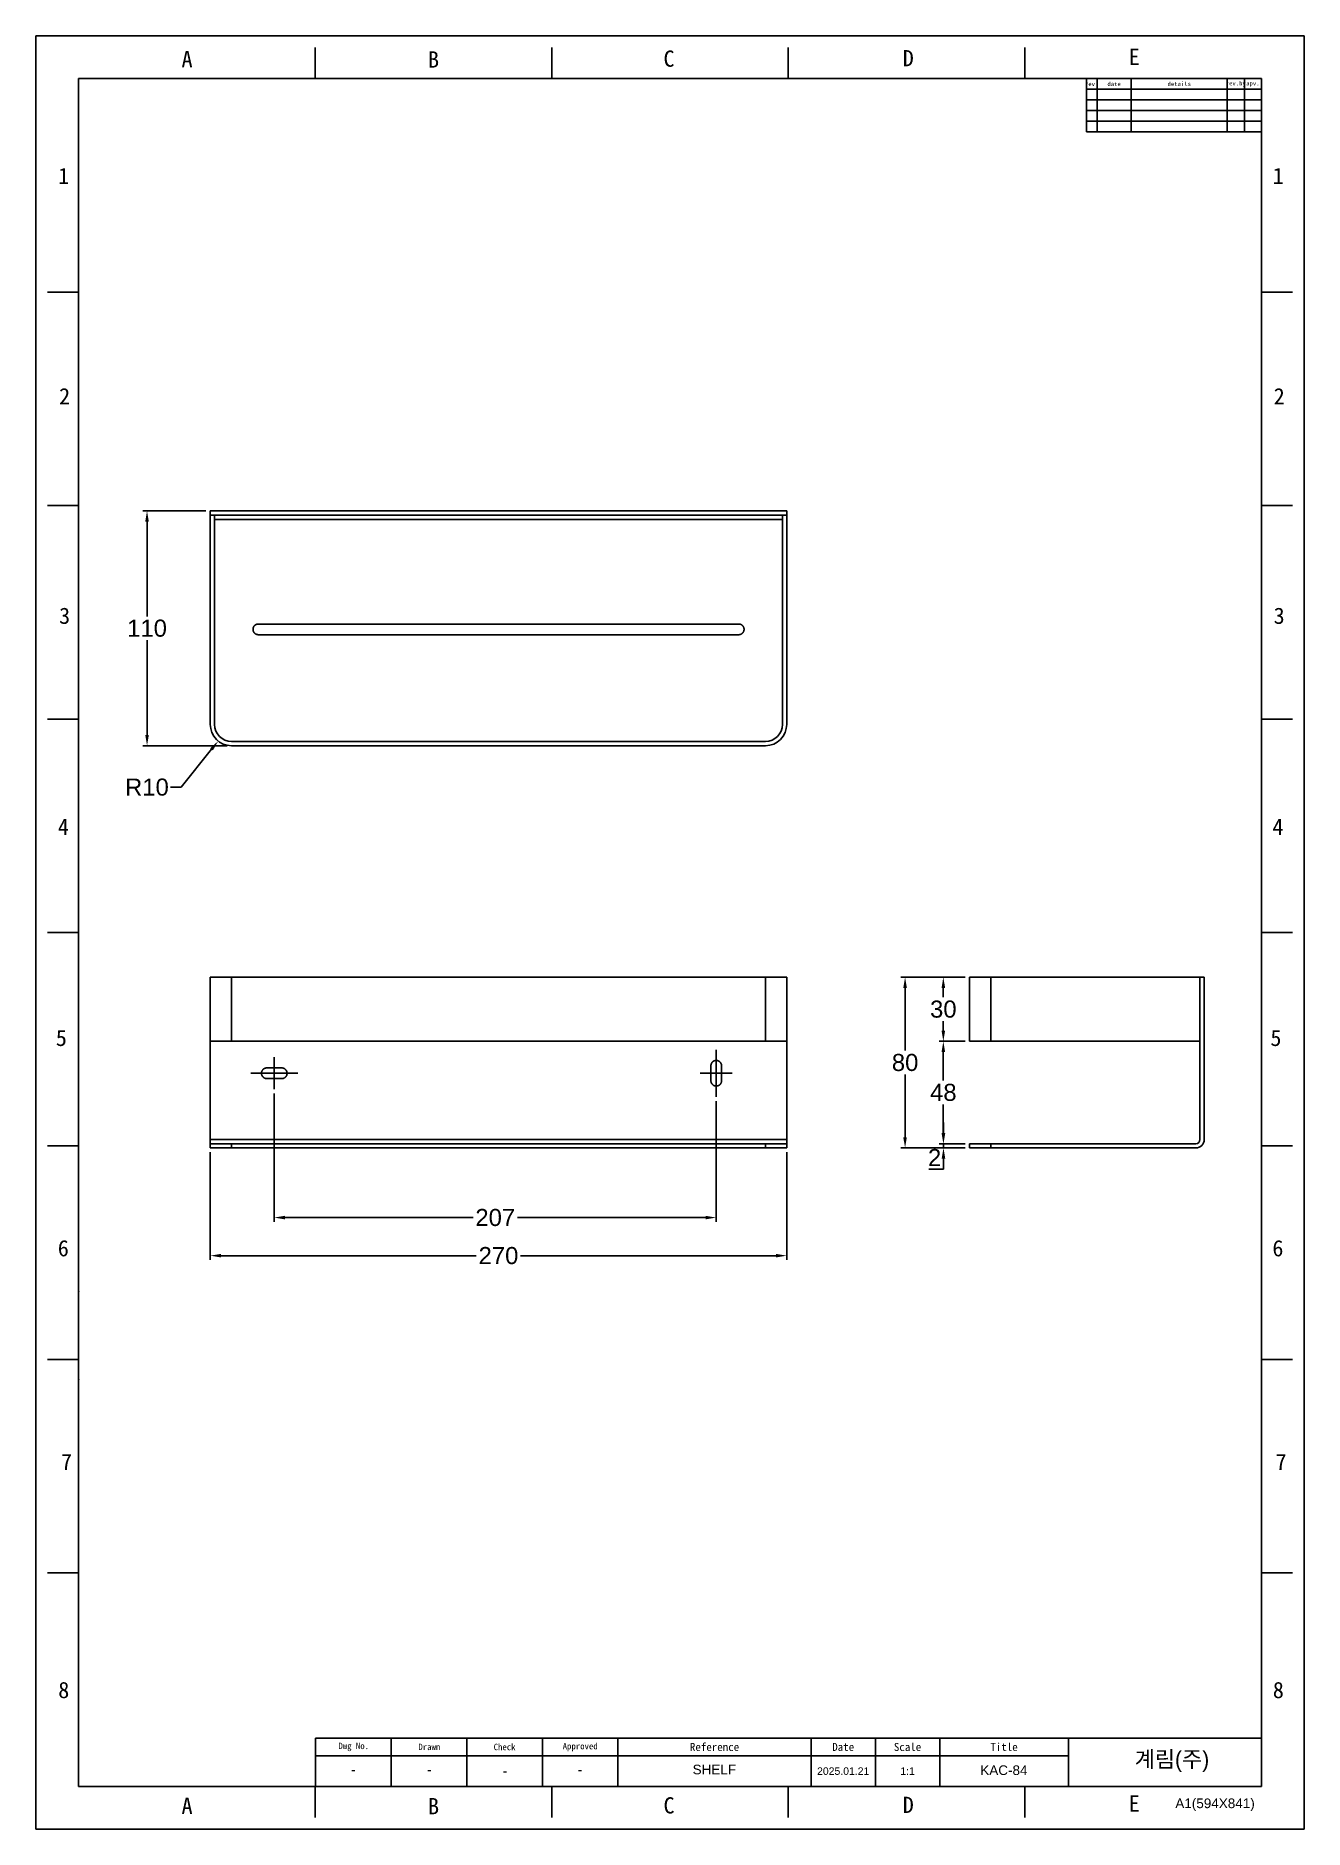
# Model space of a CAD drawing. Header units: millimetres. Extents: x -1005 to -411, y -1087 to -247.
import ezdxf

# ---------------------------------------------------------------- set-up
doc = ezdxf.new("R2010")
doc.units = ezdxf.units.MM
doc.header["$MEASUREMENT"] = 0
doc.linetypes.add('CENTER', pattern=[50.8, 31.75, -6.35, 6.35, -6.35])
doc.linetypes.add('CENTERX2', pattern=[101.6, 63.5, -12.7, 12.7, -12.7])
for name, color, linetype in [('DWG', 7, 'Continuous'), ('FORM', 7, 'Continuous'), ('TEXT', 2, 'Continuous')]:
    doc.layers.add(name, color=color, linetype=linetype)
doc.styles.add('ARIAL', font='arial.ttf')
doc.dimstyles.new('LIXIL-1배(a1)', dxfattribs={"dimscale": 0, "dimtxt": 8, "dimasz": 5, "dimexe": 1.9995, "dimexo": 2, "dimgap": 1.5, "dimtad": 1, "dimtih": 1, "dimtoh": 1, "dimdec": 1, "dimdsep": 46, "dimtxsty": 'ARIAL', "dimcen": 0, "dimclrd": 3, "dimclre": 3, "dimclrt": 4, "dimadec": 0, "dimazin": 0, "dimtfac": 1, "dimtdec": 1, "dimtmove": 0, "dimatfit": 3, "dimfxl": 1, "dimarcsym": 0})

msp = doc.modelspace()

# ---------------------------------------------------------------- texts
at = {"layer": 'FORM', "char_height": 7.62, "attachment_point": 5}
for s, width, insert in [('A', 10, (-934.63, -257.88)), ('B', 10, (-819.18, -258.05)), ('C', 10, (-708.92, -257.72)), ('D', 10, (-596.84, -257.44)), ('E', 10, (-491.05, -256.81)), ('1', 50, (-992.45, -312.58)), ('1', 50, (-423.59, -312.58)), ('2', 50, (-991.97, -415.78)), ('2', 50, (-423.12, -415.78)), ('3', 50, (-991.99, -518.67)), ('3', 50, (-423.14, -518.67)), ('4', 50, (-992.56, -617.48)), ('4', 50, (-423.71, -617.48)), ('5', 50, (-993.51, -716.41)), ('5', 50, (-424.66, -716.41)), ('6', 50, (-992.59, -814.93)), ('6', 50, (-423.74, -814.93)), ('7', 50, (-991.1, -915.01)), ('7', 50, (-422.25, -915.01)), ('8', 50, (-992.38, -1021.87)), ('8', 50, (-423.53, -1021.87)), ('A', 10, (-934.63, -1076.07)), ('B', 10, (-819.18, -1076.23)), ('C', 10, (-708.92, -1075.91)), ('D', 10, (-596.84, -1075.63)), ('E', 10, (-491.05, -1074.99))]:
    msp.add_mtext_dynamic_manual_height_columns(s, width=width, gutter_width=12.5, heights=[0], dxfattribs=dict(at, insert=insert))
at = {"layer": 'TEXT', "style": 'ARIAL'}
msp.add_text('A1(594X841)', height=4.5204, dxfattribs=at).set_placement((-471.77, -1077.15))
at = {"layer": 'TEXT', "attachment_point": 5}
for s, width, gutter_width, insert, char_height in [('date', 16, 12.5, (-500.45, -269.49), 2), ('details', 45, 12.5, (-469.95, -269.49), 2), ('rev.by', 8, 12.5, (-443.45, -269.49), 2), ('apv.', 8, 12.5, (-435.45, -269.49), 2), ('rev.', 5, 12.5, (-510.95, -269.49), 2), ('Dwg No.', 35.4099, 18.84, (-856.57, -1048.49), 3.014), ('Drawn', 35.4099, 18.84, (-821.16, -1048.49), 3.014), ('Check', 35.4099, 18.84, (-785.92, -1048.53), 3.014), ('Approved', 35.4099, 18.84, (-750.51, -1048.53), 3.014), ('Reference', 90.4082, 18.84, (-687.6, -1048.53), 3.767), ('Date', 30.1361, 18.84, (-627.33, -1048.53), 3.767), ('Scale', 30.1361, 18.84, (-597.19, -1048.53), 3.767), ('Title', 60.2721, 18.84, (-551.99, -1048.53), 3.767)]:
    msp.add_mtext_dynamic_manual_height_columns(s, width=width, gutter_width=gutter_width, heights=[0], dxfattribs=dict(at, insert=insert, char_height=char_height))
at = {"layer": 'TEXT', "linetype": 'CENTERX2', "insert": (-473.37, -1055.32), "char_height": 7.534, "attachment_point": 5, "style": 'ARIAL'}
msp.add_mtext_dynamic_manual_height_columns('{\\fHYGothic-Medium|b0|i0|c129|p18;계림(주)}', width=90.4082, gutter_width=18.84, heights=[0], dxfattribs=at)
at = {"layer": 'TEXT', "attachment_point": 5, "style": 'ARIAL'}
for s, width, insert, char_height in [('SHELF', 35.4099, (-687.66, -1059.08), 4.52), ('2025.01.21', 30.1361, (-627.33, -1059.83), 3.5), ('1:1', 30.1361, (-597.19, -1059.83), 3.5), ('KAC-84', 47.9371, (-552.06, -1059.41), 4.52), ('-', 35.4099, (-856.74, -1059.08), 4.52), ('-', 35.4099, (-821.21, -1059.08), 4.52), ('-', 35.4099, (-785.66, -1059.73), 4.52), ('-', 35.4099, (-750.6, -1059.08), 4.52)]:
    msp.add_mtext_dynamic_manual_height_columns(s, width=width, gutter_width=18.84, heights=[0], dxfattribs=dict(at, insert=insert, char_height=char_height))

# ---------------------------------------------------------------- blocks, each defined once
blk = doc.blocks.new('*D1')
at = {"color": 3, "lineweight": -2, "ltscale": 0.5, "transparency": 16777216}
for p, q in [((-925.78, -469.49), (-955.38, -469.49)), ((-953.38, -474.49), (-953.38, -518.9)), ((-953.38, -574.49), (-953.38, -530.07)), ((-915.78, -579.49), (-955.38, -579.49))]:
    blk.add_line(p, q, dxfattribs=at)
at = {"color": 3, "ltscale": 0.5, "transparency": 16777216}
for points in [[(-954.21, -474.49), (-952.54, -474.49), (-953.38, -469.49)], [(-954.21, -574.49), (-952.54, -574.49), (-953.38, -579.49)]]:
    blk.add_solid(points, dxfattribs=at)
at = {"layer": 'Defpoints', "color": 0, "ltscale": 0.5, "transparency": 16777216}
for p in [(-953.38, -469.49), (-923.78, -469.49), (-913.78, -579.49)]:
    blk.add_point(p, dxfattribs=at)
at = {"color": 4, "ltscale": 0.5, "transparency": 16777216, "insert": (-953.38, -524.49), "char_height": 8, "attachment_point": 5, "style": 'ARIAL'}
blk.add_mtext('110', dxfattribs=at)
blk = doc.blocks.new('*D2')
at = {"color": 3, "lineweight": -2, "ltscale": 0.5, "transparency": 16777216}
for p, q in [((-937.39, -598.93), (-923.17, -581.19)), ((-942.39, -598.93), (-937.39, -598.93))]:
    blk.add_line(p, q, dxfattribs=at)
at = {"color": 3, "ltscale": 0.5, "transparency": 16777216}
blk.add_solid([(-923.82, -580.67), (-922.52, -581.71), (-920.04, -577.29)], dxfattribs=at)
at = {"layer": 'Defpoints', "color": 0, "ltscale": 0.5, "transparency": 16777216}
for p in [(-913.78, -569.49), (-920.04, -577.29)]:
    blk.add_point(p, dxfattribs=at)
at = {"color": 4, "ltscale": 0.5, "transparency": 16777216, "insert": (-953.43, -598.93), "char_height": 8, "attachment_point": 5, "style": 'ARIAL'}
blk.add_mtext('R10', dxfattribs=at)
blk = doc.blocks.new('*D4')
at = {"color": 3, "lineweight": -2, "ltscale": 0.5, "transparency": 16777216}
for p, q in [((-580.36, -760.92), (-580.36, -755.92)), ((-570.22, -765.92), (-582.36, -765.92)), ((-570.22, -767.92), (-582.36, -767.92)), ((-580.36, -765.92), (-580.36, -767.92)), ((-580.36, -777.92), (-587.16, -777.92)), ((-580.36, -772.92), (-580.36, -777.92))]:
    blk.add_line(p, q, dxfattribs=at)
at = {"color": 3, "ltscale": 0.5, "transparency": 16777216}
for points in [[(-581.2, -760.92), (-579.53, -760.92), (-580.36, -765.92)], [(-581.2, -772.92), (-579.53, -772.92), (-580.36, -767.92)]]:
    blk.add_solid(points, dxfattribs=at)
at = {"layer": 'Defpoints', "color": 0, "ltscale": 0.5, "transparency": 16777216}
for p in [(-580.36, -767.92), (-568.22, -765.92), (-568.22, -767.92)]:
    blk.add_point(p, dxfattribs=at)
at = {"color": 4, "ltscale": 0.5, "transparency": 16777216, "insert": (-584.51, -772.41), "char_height": 8, "attachment_point": 5, "style": 'ARIAL'}
blk.add_mtext('2', dxfattribs=at)
blk = doc.blocks.new('*D5')
at = {"color": 3, "lineweight": -2, "ltscale": 0.5, "transparency": 16777216}
for p, q in [((-570.22, -687.92), (-600.34, -687.92)), ((-598.34, -692.92), (-598.34, -722.34)), ((-598.34, -762.92), (-598.34, -733.51)), ((-570.22, -767.92), (-600.34, -767.92))]:
    blk.add_line(p, q, dxfattribs=at)
at = {"color": 3, "ltscale": 0.5, "transparency": 16777216}
for points in [[(-599.18, -692.92), (-597.51, -692.92), (-598.34, -687.92)], [(-599.18, -762.92), (-597.51, -762.92), (-598.34, -767.92)]]:
    blk.add_solid(points, dxfattribs=at)
at = {"layer": 'Defpoints', "color": 0, "ltscale": 0.5, "transparency": 16777216}
for p in [(-598.34, -687.92), (-568.22, -687.92), (-568.22, -767.92)]:
    blk.add_point(p, dxfattribs=at)
at = {"color": 4, "ltscale": 0.5, "transparency": 16777216, "insert": (-598.34, -727.92), "char_height": 8, "attachment_point": 5, "style": 'ARIAL'}
blk.add_mtext('80', dxfattribs=at)
blk = doc.blocks.new('*D6')
at = {"color": 3, "lineweight": -2, "ltscale": 0.5, "transparency": 16777216}
for p, q in [((-570.22, -687.92), (-582.43, -687.92)), ((-580.43, -692.92), (-580.43, -697.34)), ((-580.43, -712.92), (-580.43, -708.51)), ((-570.22, -717.92), (-582.43, -717.92))]:
    blk.add_line(p, q, dxfattribs=at)
at = {"color": 3, "ltscale": 0.5, "transparency": 16777216}
for points in [[(-581.26, -692.92), (-579.59, -692.92), (-580.43, -687.92)], [(-581.26, -712.92), (-579.59, -712.92), (-580.43, -717.92)]]:
    blk.add_solid(points, dxfattribs=at)
at = {"layer": 'Defpoints', "color": 0, "ltscale": 0.5, "transparency": 16777216}
for p in [(-580.43, -687.92), (-568.22, -687.92), (-568.22, -717.92)]:
    blk.add_point(p, dxfattribs=at)
at = {"color": 4, "ltscale": 0.5, "transparency": 16777216, "insert": (-580.43, -702.92), "char_height": 8, "attachment_point": 5, "style": 'ARIAL'}
blk.add_mtext('30', dxfattribs=at)
blk = doc.blocks.new('*D7')
at = {"color": 3, "lineweight": -2, "ltscale": 0.5, "transparency": 16777216}
for p, q in [((-570.22, -717.92), (-582.43, -717.92)), ((-580.43, -722.92), (-580.43, -736.34)), ((-580.43, -760.92), (-580.43, -747.51)), ((-570.22, -765.92), (-582.43, -765.92))]:
    blk.add_line(p, q, dxfattribs=at)
at = {"color": 3, "ltscale": 0.5, "transparency": 16777216}
for points in [[(-581.26, -722.92), (-579.59, -722.92), (-580.43, -717.92)], [(-581.26, -760.92), (-579.59, -760.92), (-580.43, -765.92)]]:
    blk.add_solid(points, dxfattribs=at)
at = {"layer": 'Defpoints', "color": 0, "ltscale": 0.5, "transparency": 16777216}
for p in [(-580.43, -717.92), (-568.22, -717.92), (-568.22, -765.92)]:
    blk.add_point(p, dxfattribs=at)
at = {"color": 4, "ltscale": 0.5, "transparency": 16777216, "insert": (-580.43, -741.92), "char_height": 8, "attachment_point": 5, "style": 'ARIAL'}
blk.add_mtext('48', dxfattribs=at)
blk = doc.blocks.new('*D8')
at = {"color": 3, "lineweight": -2, "ltscale": 0.5, "transparency": 16777216}
for p, q in [((-893.78, -742.43), (-893.78, -802.53)), ((-686.78, -745.92), (-686.78, -802.53)), ((-888.78, -800.53), (-800.69, -800.53)), ((-691.78, -800.53), (-779.88, -800.53))]:
    blk.add_line(p, q, dxfattribs=at)
at = {"color": 3, "ltscale": 0.5, "transparency": 16777216}
for points in [[(-888.78, -799.69), (-888.78, -801.36), (-893.78, -800.53)], [(-691.78, -799.69), (-691.78, -801.36), (-686.78, -800.53)]]:
    blk.add_solid(points, dxfattribs=at)
at = {"layer": 'Defpoints', "color": 0, "ltscale": 0.5, "transparency": 16777216}
for p in [(-893.78, -740.43), (-686.78, -743.92), (-686.78, -800.53)]:
    blk.add_point(p, dxfattribs=at)
at = {"color": 4, "ltscale": 0.5, "transparency": 16777216, "insert": (-790.28, -800.53), "char_height": 8, "attachment_point": 5, "style": 'ARIAL'}
blk.add_mtext('207', dxfattribs=at)
blk = doc.blocks.new('*D9')
at = {"color": 3, "lineweight": -2, "ltscale": 0.5, "transparency": 16777216}
for p, q in [((-923.78, -769.92), (-923.78, -820.37)), ((-653.78, -769.92), (-653.78, -820.37)), ((-918.78, -818.37), (-799.18, -818.37)), ((-658.78, -818.37), (-778.39, -818.37))]:
    blk.add_line(p, q, dxfattribs=at)
at = {"color": 3, "ltscale": 0.5, "transparency": 16777216}
for points in [[(-918.78, -817.54), (-918.78, -819.2), (-923.78, -818.37)], [(-658.78, -817.54), (-658.78, -819.2), (-653.78, -818.37)]]:
    blk.add_solid(points, dxfattribs=at)
at = {"layer": 'Defpoints', "color": 0, "ltscale": 0.5, "transparency": 16777216}
for p in [(-923.78, -767.92), (-653.78, -767.92), (-653.78, -818.37)]:
    blk.add_point(p, dxfattribs=at)
at = {"color": 4, "ltscale": 0.5, "transparency": 16777216, "insert": (-788.78, -818.37), "char_height": 8, "attachment_point": 5, "style": 'ARIAL'}
blk.add_mtext('270', dxfattribs=at)

# ---------------------------------------------------------------- dimensions: what is measured, and where the dimension line sits
at = {"color": 0, "ltscale": 0.5}
for base, p1, p2, override, picture, middle in [((-953.38, -469.49), (-913.78, -579.49), (-923.78, -469.49), {"dimtad": 0}, '*D1', (-953.38, -524.49)), ((-598.34, -687.92), (-568.22, -767.92), (-568.22, -687.92), {"dimscale": 0, "dimtix": 0, "dimtofl": 1, "dimtmove": 0, "dimatfit": 3}, '*D5', (-598.34, -727.92)), ((-580.43, -687.92), (-568.22, -717.92), (-568.22, -687.92), {"dimscale": 0, "dimtix": 0, "dimtofl": 1, "dimtmove": 0, "dimatfit": 3}, '*D6', (-580.43, -702.92)), ((-580.43, -717.92), (-568.22, -765.92), (-568.22, -717.92), {"dimscale": 0, "dimtix": 0, "dimtofl": 1, "dimtmove": 0, "dimatfit": 3}, '*D7', (-580.43, -741.92)), ((-580.36, -767.92), (-568.22, -765.92), (-568.22, -767.92), {"dimscale": 0, "dimtix": 0, "dimtofl": 1, "dimtmove": 0, "dimatfit": 3}, '*D4', (-584.51, -772.41))]:
    dim = msp.add_linear_dim(base=base, p1=p1, p2=p2, angle=90, dimstyle='LIXIL-1배(a1)', override=override, dxfattribs=at)
    dim.commit()
    dim.dimension.update_dxf_attribs({"geometry": picture, "text_midpoint": middle})
dim = msp.add_radius_dim(center=(-913.78, -569.49), mpoint=(-920.04, -577.29), dimstyle='LIXIL-1배(a1)', override={"dimtad": 0}, dxfattribs=at)
dim.commit()
dim.dimension.update_dxf_attribs({"geometry": '*D2', "text_midpoint": (-953.43, -598.93), "dimtype": 164})
for base, p1, p2, picture, middle in [((-686.78, -800.53), (-893.78, -740.43), (-686.78, -743.92), '*D8', (-790.28, -800.53)), ((-653.78, -818.37), (-923.78, -767.92), (-653.78, -767.92), '*D9', (-788.78, -818.37))]:
    dim = msp.add_linear_dim(base=base, p1=p1, p2=p2, dimstyle='LIXIL-1배(a1)', override={"dimtad": 0}, dxfattribs=at)
    dim.commit()
    dim.dimension.update_dxf_attribs({"geometry": picture, "text_midpoint": middle})

# ---------------------------------------------------------------- linework, layer by layer
at = {"color": 7, "linetype": 'Continuous'}
for p, q in [((-923.78, -569.49), (-923.78, -469.49)), ((-653.78, -469.49), (-923.78, -469.49)), ((-653.78, -469.49), (-653.78, -569.49)), ((-653.78, -471.49), (-923.78, -471.49)), ((-921.78, -471.49), (-921.78, -569.49)), ((-921.78, -473.49), (-655.78, -473.49)), ((-655.78, -569.49), (-655.78, -471.49)), ((-903.76, -524.99), (-903.75, -524.93)), ((-903.75, -525.04), (-903.76, -524.99)), ((-903.75, -524.76), (-903.74, -524.71)), ((-903.75, -524.82), (-903.75, -524.76)), ((-903.75, -524.88), (-903.75, -524.82)), ((-903.75, -524.93), (-903.75, -524.88)), ((-903.75, -525.1), (-903.75, -525.04)), ((-903.75, -525.15), (-903.75, -525.1)), ((-903.75, -525.21), (-903.75, -525.15)), ((-903.74, -525.27), (-903.75, -525.21)), ((-903.74, -524.71), (-903.73, -524.65)), ((-903.73, -525.33), (-903.74, -525.27)), ((-903.73, -524.65), (-903.72, -524.59)), ((-903.72, -525.38), (-903.73, -525.33)), ((-903.72, -524.59), (-903.71, -524.53)), ((-903.71, -525.44), (-903.72, -525.38)), ((-903.71, -524.53), (-903.7, -524.47)), ((-903.7, -525.5), (-903.71, -525.44)), ((-903.7, -524.47), (-903.69, -524.42)), ((-903.69, -525.56), (-903.7, -525.5)), ((-903.69, -524.42), (-903.67, -524.36)), ((-903.67, -525.62), (-903.69, -525.56)), ((-903.67, -524.36), (-903.66, -524.3)), ((-903.66, -525.67), (-903.67, -525.62)), ((-903.66, -524.3), (-903.64, -524.24)), ((-903.64, -525.73), (-903.66, -525.67)), ((-903.64, -524.24), (-903.62, -524.18)), ((-903.62, -525.79), (-903.64, -525.73)), ((-903.62, -524.18), (-903.6, -524.12)), ((-903.6, -525.85), (-903.62, -525.79)), ((-903.6, -524.12), (-903.58, -524.07)), ((-903.58, -525.91), (-903.6, -525.85)), ((-903.58, -524.07), (-903.56, -524.01)), ((-903.56, -525.96), (-903.58, -525.91)), ((-903.56, -524.01), (-903.53, -523.95)), ((-903.53, -526.02), (-903.56, -525.96)), ((-903.53, -523.95), (-903.5, -523.89)), ((-903.5, -526.08), (-903.53, -526.02)), ((-903.5, -523.89), (-903.48, -523.84)), ((-903.48, -526.14), (-903.5, -526.08)), ((-903.48, -523.84), (-903.45, -523.78)), ((-903.45, -526.19), (-903.48, -526.14)), ((-903.45, -523.78), (-903.41, -523.73)), ((-903.41, -526.25), (-903.45, -526.19)), ((-903.41, -523.73), (-903.38, -523.67)), ((-903.38, -526.3), (-903.41, -526.25)), ((-903.38, -523.67), (-903.35, -523.62)), ((-903.35, -526.35), (-903.38, -526.3)), ((-903.35, -523.62), (-903.31, -523.57)), ((-903.31, -526.41), (-903.35, -526.35)), ((-903.31, -523.57), (-903.27, -523.51)), ((-903.27, -526.46), (-903.31, -526.41)), ((-903.27, -523.51), (-903.24, -523.46)), ((-903.24, -526.51), (-903.27, -526.46)), ((-903.24, -523.46), (-903.2, -523.41)), ((-903.2, -526.56), (-903.24, -526.51)), ((-903.2, -523.41), (-903.15, -523.36)), ((-903.15, -526.61), (-903.2, -526.56)), ((-903.15, -523.36), (-903.11, -523.31)), ((-903.11, -526.66), (-903.15, -526.61)), ((-903.11, -523.31), (-903.07, -523.27)), ((-903.07, -526.71), (-903.11, -526.66)), ((-903.07, -523.27), (-903.02, -523.22)), ((-903.02, -526.75), (-903.07, -526.71)), ((-903.02, -523.22), (-902.98, -523.17)), ((-902.98, -526.8), (-903.02, -526.75)), ((-902.98, -523.17), (-902.93, -523.13)), ((-902.93, -526.84), (-902.98, -526.8)), ((-902.93, -523.13), (-902.88, -523.09)), ((-902.88, -526.89), (-902.93, -526.84)), ((-902.88, -523.09), (-902.83, -523.05)), ((-902.83, -526.93), (-902.88, -526.89)), ((-902.83, -523.05), (-902.78, -523.01)), ((-902.78, -526.97), (-902.83, -526.93)), ((-902.78, -523.01), (-902.73, -522.97)), ((-902.73, -527.01), (-902.78, -526.97)), ((-902.73, -522.97), (-902.68, -522.93)), ((-902.68, -527.04), (-902.73, -527.01)), ((-902.68, -522.93), (-902.62, -522.89)), ((-902.62, -527.08), (-902.68, -527.04)), ((-902.62, -522.89), (-902.57, -522.86)), ((-902.57, -527.11), (-902.62, -527.08)), ((-902.57, -522.86), (-902.49, -522.81)), ((-902.51, -527.15), (-902.57, -527.11)), ((-902.48, -527.18), (-902.51, -527.15)), ((-902.49, -522.81), (-902.4, -522.77)), ((-902.4, -527.21), (-902.47, -527.17)), ((-902.4, -522.77), (-902.35, -522.74)), ((-902.35, -527.24), (-902.4, -527.21)), ((-902.35, -522.74), (-902.29, -522.71)), ((-902.29, -527.26), (-902.35, -527.24)), ((-902.29, -522.71), (-902.23, -522.69)), ((-902.23, -527.29), (-902.29, -527.26)), ((-902.23, -522.69), (-902.18, -522.66)), ((-902.18, -527.31), (-902.23, -527.29)), ((-902.18, -522.66), (-902.12, -522.64)), ((-902.09, -527.34), (-902.18, -527.31)), ((-902.12, -522.63), (-902.06, -522.62)), ((-902.06, -527.35), (-902.09, -527.34)), ((-902.06, -522.62), (-902, -522.6)), ((-902, -527.37), (-902.06, -527.35)), ((-902, -522.6), (-901.94, -522.58)), ((-901.94, -527.39), (-902, -527.37)), ((-901.94, -522.58), (-901.89, -522.57)), ((-901.89, -527.41), (-901.94, -527.39)), ((-901.89, -522.57), (-901.83, -522.55)), ((-901.83, -527.42), (-901.89, -527.41)), ((-901.83, -522.55), (-901.77, -522.54)), ((-901.77, -527.43), (-901.83, -527.42)), ((-901.77, -522.54), (-901.71, -522.53)), ((-901.71, -527.44), (-901.77, -527.43)), ((-901.71, -522.53), (-901.65, -522.52)), ((-901.65, -527.46), (-901.71, -527.44)), ((-901.65, -522.52), (-901.59, -522.51)), ((-901.59, -527.46), (-901.65, -527.46)), ((-901.59, -522.51), (-901.54, -522.5)), ((-901.54, -527.47), (-901.59, -527.46)), ((-901.54, -522.5), (-901.48, -522.5)), ((-901.48, -527.48), (-901.54, -527.47)), ((-901.48, -522.5), (-901.42, -522.49)), ((-901.42, -527.48), (-901.48, -527.48)), ((-901.42, -522.49), (-901.37, -522.49)), ((-901.37, -527.48), (-901.42, -527.48)), ((-901.37, -522.49), (-901.31, -522.49)), ((-901.31, -527.49), (-901.37, -527.48)), ((-901.31, -522.49), (-676.2, -522.49)), ((-676.2, -527.49), (-901.31, -527.49)), ((-676.2, -522.49), (-676.14, -522.49)), ((-676.14, -527.48), (-676.2, -527.49)), ((-676.14, -522.49), (-676.09, -522.49)), ((-676.09, -527.48), (-676.14, -527.48)), ((-676.09, -522.49), (-676.03, -522.5)), ((-676.03, -527.48), (-676.09, -527.48)), ((-676.03, -522.5), (-675.97, -522.5)), ((-675.97, -527.47), (-676.03, -527.48)), ((-675.97, -522.5), (-675.92, -522.51)), ((-675.92, -527.46), (-675.97, -527.47)), ((-675.92, -522.51), (-675.86, -522.52)), ((-675.86, -527.46), (-675.92, -527.46)), ((-675.86, -522.52), (-675.8, -522.53)), ((-675.8, -527.44), (-675.86, -527.46)), ((-675.8, -522.53), (-675.74, -522.54)), ((-675.74, -527.43), (-675.8, -527.44)), ((-675.74, -522.54), (-675.68, -522.55)), ((-675.68, -527.42), (-675.74, -527.43)), ((-675.68, -522.55), (-675.63, -522.57)), ((-675.63, -527.41), (-675.68, -527.42)), ((-675.63, -522.57), (-675.57, -522.58)), ((-675.57, -527.39), (-675.63, -527.41)), ((-675.57, -522.58), (-675.51, -522.6)), ((-675.51, -527.37), (-675.57, -527.39)), ((-675.51, -522.6), (-675.45, -522.62)), ((-675.45, -527.35), (-675.51, -527.37)), ((-675.45, -522.62), (-675.42, -522.63)), ((-675.39, -527.34), (-675.45, -527.35)), ((-675.42, -522.63), (-675.34, -522.66)), ((-675.34, -527.31), (-675.39, -527.33)), ((-675.34, -522.66), (-675.28, -522.69)), ((-675.28, -527.29), (-675.34, -527.31)), ((-675.28, -522.69), (-675.22, -522.71)), ((-675.22, -527.26), (-675.28, -527.29)), ((-675.22, -522.71), (-675.16, -522.74)), ((-675.16, -527.24), (-675.22, -527.26)), ((-675.16, -522.74), (-675.11, -522.77)), ((-675.11, -527.21), (-675.16, -527.24)), ((-675.11, -522.77), (-675.04, -522.8)), ((-675.02, -527.16), (-675.11, -527.21)), ((-675.03, -522.79), (-675, -522.83)), ((-674.94, -527.11), (-675.02, -527.16)), ((-675, -522.83), (-674.94, -522.86)), ((-674.94, -522.86), (-674.89, -522.89)), ((-674.89, -527.08), (-674.94, -527.11)), ((-674.89, -522.89), (-674.83, -522.93)), ((-674.83, -527.04), (-674.89, -527.08)), ((-674.83, -522.93), (-674.78, -522.97)), ((-674.78, -527.01), (-674.83, -527.04)), ((-674.78, -522.97), (-674.73, -523.01)), ((-674.73, -526.97), (-674.78, -527.01)), ((-674.73, -523.01), (-674.68, -523.05)), ((-674.68, -526.93), (-674.73, -526.97)), ((-674.68, -523.05), (-674.63, -523.09)), ((-674.63, -526.89), (-674.68, -526.93)), ((-674.63, -523.09), (-674.58, -523.13)), ((-674.58, -526.84), (-674.63, -526.89)), ((-674.58, -523.13), (-674.53, -523.17)), ((-674.53, -526.8), (-674.58, -526.84)), ((-674.53, -523.17), (-674.49, -523.22)), ((-674.49, -526.75), (-674.53, -526.8)), ((-674.49, -523.22), (-674.44, -523.27)), ((-674.44, -526.71), (-674.49, -526.75)), ((-674.44, -523.27), (-674.4, -523.31)), ((-674.4, -526.66), (-674.44, -526.71)), ((-674.4, -523.31), (-674.36, -523.36)), ((-674.36, -526.61), (-674.4, -526.66)), ((-674.36, -523.36), (-674.32, -523.41)), ((-674.32, -526.56), (-674.36, -526.61)), ((-674.32, -523.41), (-674.28, -523.46)), ((-674.28, -526.51), (-674.32, -526.56)), ((-674.28, -523.46), (-674.24, -523.51)), ((-674.24, -526.46), (-674.28, -526.51)), ((-674.24, -523.51), (-674.2, -523.57)), ((-674.2, -526.41), (-674.24, -526.46)), ((-674.2, -523.57), (-674.16, -523.62)), ((-674.16, -526.35), (-674.2, -526.41)), ((-674.16, -523.62), (-674.13, -523.67)), ((-674.13, -526.3), (-674.16, -526.35)), ((-674.13, -523.67), (-674.1, -523.73)), ((-674.1, -526.25), (-674.13, -526.3)), ((-674.1, -523.73), (-674.07, -523.78)), ((-674.07, -526.19), (-674.1, -526.25)), ((-674.07, -523.78), (-674.04, -523.84)), ((-674.04, -526.14), (-674.07, -526.19)), ((-674.04, -523.84), (-674.01, -523.89)), ((-674.01, -526.08), (-674.04, -526.14)), ((-674.01, -523.89), (-673.98, -523.95)), ((-673.98, -526.02), (-674.01, -526.08)), ((-673.98, -523.95), (-673.96, -524.01)), ((-673.96, -525.96), (-673.98, -526.02)), ((-673.96, -524.01), (-673.93, -524.07)), ((-673.93, -525.91), (-673.96, -525.96)), ((-673.93, -524.07), (-673.91, -524.12)), ((-673.91, -525.85), (-673.93, -525.91)), ((-673.91, -524.12), (-673.89, -524.18)), ((-673.89, -525.79), (-673.91, -525.85)), ((-673.89, -524.18), (-673.87, -524.24)), ((-673.87, -525.73), (-673.89, -525.79)), ((-673.87, -524.24), (-673.85, -524.3)), ((-673.85, -525.67), (-673.87, -525.73)), ((-673.85, -524.3), (-673.84, -524.36)), ((-673.84, -525.62), (-673.85, -525.67)), ((-673.84, -524.36), (-673.82, -524.42)), ((-673.82, -525.56), (-673.84, -525.62)), ((-673.82, -524.42), (-673.81, -524.47)), ((-673.81, -525.5), (-673.82, -525.56)), ((-673.81, -524.47), (-673.8, -524.53)), ((-673.8, -525.44), (-673.81, -525.5)), ((-673.8, -524.53), (-673.79, -524.59)), ((-673.79, -525.38), (-673.8, -525.44)), ((-673.79, -524.59), (-673.78, -524.65)), ((-673.78, -525.33), (-673.79, -525.38)), ((-673.78, -524.65), (-673.77, -524.71)), ((-673.77, -525.27), (-673.78, -525.33)), ((-673.77, -524.71), (-673.77, -524.76)), ((-673.77, -524.76), (-673.76, -524.82)), ((-673.76, -525.15), (-673.77, -525.21)), ((-673.77, -525.21), (-673.77, -525.27)), ((-673.76, -524.82), (-673.76, -524.88)), ((-673.76, -524.88), (-673.76, -524.93)), ((-673.76, -524.93), (-673.76, -524.99)), ((-673.76, -524.99), (-673.76, -525.04)), ((-673.76, -525.04), (-673.76, -525.1)), ((-673.76, -525.1), (-673.76, -525.15)), ((-913.78, -577.49), (-663.78, -577.49)), ((-663.78, -579.49), (-913.78, -579.49)), ((-923.78, -767.92), (-923.78, -687.92)), ((-653.78, -687.92), (-923.78, -687.92)), ((-913.78, -717.92), (-913.78, -687.92)), ((-663.78, -687.92), (-663.78, -717.92)), ((-653.78, -767.92), (-653.78, -687.92)), ((-568.22, -687.92), (-568.22, -717.92)), ((-568.22, -687.92), (-458.22, -687.92)), ((-558.22, -717.92), (-558.22, -687.92)), ((-460.22, -687.92), (-460.22, -763.92)), ((-458.22, -763.92), (-458.22, -687.92)), ((-653.78, -717.92), (-923.78, -717.92)), ((-460.22, -717.92), (-568.22, -717.92)), ((-898.65, -730.83), (-898.6, -730.8)), ((-898.6, -730.8), (-898.52, -730.75)), ((-898.52, -730.75), (-898.43, -730.7)), ((-898.43, -730.69), (-898.38, -730.68)), ((-898.38, -730.68), (-898.32, -730.65)), ((-898.32, -730.65), (-898.26, -730.62)), ((-898.26, -730.62), (-898.2, -730.6)), ((-898.2, -730.6), (-898.15, -730.58)), ((-898.15, -730.58), (-898.09, -730.56)), ((-898.09, -730.56), (-898.03, -730.54)), ((-898.03, -730.54), (-897.97, -730.52)), ((-897.97, -730.52), (-897.91, -730.51)), ((-897.91, -730.51), (-897.85, -730.49)), ((-897.85, -730.49), (-897.8, -730.48)), ((-897.8, -730.48), (-897.74, -730.47)), ((-897.74, -730.47), (-897.68, -730.46)), ((-897.68, -730.46), (-897.62, -730.45)), ((-897.62, -730.45), (-897.57, -730.44)), ((-897.57, -730.44), (-897.51, -730.44)), ((-897.51, -730.44), (-897.45, -730.43)), ((-897.45, -730.43), (-897.41, -730.43)), ((-897.41, -730.43), (-897.34, -730.42)), ((-890.23, -730.42), (-890.17, -730.43)), ((-890.17, -730.43), (-890.12, -730.43)), ((-890.12, -730.43), (-890.06, -730.44)), ((-890.06, -730.44), (-890, -730.44)), ((-890, -730.44), (-889.94, -730.45)), ((-889.94, -730.45), (-889.89, -730.46)), ((-889.89, -730.46), (-889.83, -730.47)), ((-889.83, -730.47), (-889.77, -730.48)), ((-889.77, -730.48), (-889.71, -730.49)), ((-889.71, -730.49), (-889.65, -730.51)), ((-889.65, -730.51), (-889.6, -730.52)), ((-889.6, -730.52), (-889.54, -730.54)), ((-889.54, -730.54), (-889.48, -730.56)), ((-889.48, -730.56), (-889.42, -730.58)), ((-889.42, -730.58), (-889.36, -730.6)), ((-889.36, -730.6), (-889.31, -730.62)), ((-889.31, -730.62), (-889.25, -730.65)), ((-889.25, -730.65), (-889.19, -730.68)), ((-889.19, -730.68), (-889.16, -730.69)), ((-889.16, -730.69), (-889.07, -730.74)), ((-889.06, -730.73), (-889.02, -730.77)), ((-889.02, -730.77), (-888.97, -730.8)), ((-888.97, -730.8), (-888.92, -730.83)), ((-689.29, -729.37), (-689.28, -729.31)), ((-689.29, -736.48), (-689.29, -729.37)), ((-689.28, -729.26), (-689.27, -729.2)), ((-689.28, -729.31), (-689.28, -729.26)), ((-689.27, -729.14), (-689.26, -729.09)), ((-689.27, -729.2), (-689.27, -729.14)), ((-689.26, -729.09), (-689.25, -729.03)), ((-689.25, -729.03), (-689.24, -728.97)), ((-689.24, -728.97), (-689.23, -728.91)), ((-689.23, -728.91), (-689.22, -728.85)), ((-689.22, -728.85), (-689.2, -728.8)), ((-689.2, -728.8), (-689.19, -728.74)), ((-689.19, -728.74), (-689.17, -728.68)), ((-689.17, -728.68), (-689.15, -728.62)), ((-689.15, -728.62), (-689.13, -728.56)), ((-689.13, -728.56), (-689.11, -728.5)), ((-689.11, -728.5), (-689.08, -728.45)), ((-689.08, -728.45), (-689.06, -728.39)), ((-689.06, -728.39), (-689.03, -728.33)), ((-689.03, -728.33), (-689, -728.28)), ((-689, -728.28), (-688.97, -728.22)), ((-688.97, -728.22), (-688.94, -728.17)), ((-688.94, -728.17), (-688.91, -728.11)), ((-688.91, -728.11), (-688.88, -728.06)), ((-688.88, -728.06), (-688.84, -728)), ((-688.84, -728), (-688.8, -727.95)), ((-688.8, -727.95), (-688.76, -727.9)), ((-688.76, -727.9), (-688.72, -727.85)), ((-688.72, -727.85), (-688.68, -727.8)), ((-688.68, -727.8), (-688.64, -727.75)), ((-688.64, -727.75), (-688.6, -727.7)), ((-688.6, -727.7), (-688.55, -727.66)), ((-688.55, -727.66), (-688.5, -727.61)), ((-688.5, -727.61), (-688.46, -727.57)), ((-688.46, -727.57), (-688.41, -727.53)), ((-688.41, -727.53), (-688.36, -727.48)), ((-688.36, -727.48), (-688.31, -727.44)), ((-688.31, -727.44), (-688.26, -727.41)), ((-688.26, -727.41), (-688.2, -727.37)), ((-688.2, -727.37), (-688.15, -727.33)), ((-688.15, -727.33), (-688.1, -727.3)), ((-688.1, -727.3), (-688.02, -727.25)), ((-688.02, -727.25), (-687.93, -727.2)), ((-687.93, -727.19), (-687.88, -727.18)), ((-687.88, -727.18), (-687.82, -727.15)), ((-687.82, -727.15), (-687.76, -727.12)), ((-687.76, -727.12), (-687.7, -727.1)), ((-687.7, -727.1), (-687.65, -727.08)), ((-687.65, -727.08), (-687.59, -727.06)), ((-687.59, -727.06), (-687.53, -727.04)), ((-687.53, -727.04), (-687.47, -727.02)), ((-687.47, -727.02), (-687.41, -727.01)), ((-687.41, -727.01), (-687.35, -726.99)), ((-687.35, -726.99), (-687.3, -726.98)), ((-687.3, -726.98), (-687.24, -726.97)), ((-687.24, -726.97), (-687.18, -726.96)), ((-687.18, -726.96), (-687.12, -726.95)), ((-687.12, -726.95), (-687.07, -726.94)), ((-687.07, -726.94), (-687.01, -726.94)), ((-687.01, -726.94), (-686.95, -726.93)), ((-686.95, -726.93), (-686.84, -726.93)), ((-686.84, -726.93), (-686.78, -726.92)), ((-686.78, -726.92), (-686.73, -726.93)), ((-686.73, -726.93), (-686.62, -726.93)), ((-686.62, -726.93), (-686.56, -726.94)), ((-686.56, -726.94), (-686.5, -726.94)), ((-686.5, -726.94), (-686.44, -726.95)), ((-686.44, -726.95), (-686.39, -726.96)), ((-686.39, -726.96), (-686.33, -726.97)), ((-686.33, -726.97), (-686.27, -726.98)), ((-686.27, -726.98), (-686.21, -726.99)), ((-686.21, -726.99), (-686.15, -727.01)), ((-686.15, -727.01), (-686.1, -727.02)), ((-686.1, -727.02), (-686.04, -727.04)), ((-686.04, -727.04), (-685.98, -727.06)), ((-685.98, -727.06), (-685.92, -727.08)), ((-685.92, -727.08), (-685.86, -727.1)), ((-685.86, -727.1), (-685.81, -727.12)), ((-685.81, -727.12), (-685.75, -727.15)), ((-685.75, -727.15), (-685.69, -727.18)), ((-685.69, -727.18), (-685.66, -727.19)), ((-685.66, -727.19), (-685.57, -727.24)), ((-685.56, -727.23), (-685.52, -727.27)), ((-685.52, -727.27), (-685.47, -727.3)), ((-685.47, -727.3), (-685.42, -727.33)), ((-685.42, -727.33), (-685.36, -727.37)), ((-685.36, -727.37), (-685.31, -727.41)), ((-685.31, -727.41), (-685.26, -727.44)), ((-685.26, -727.44), (-685.21, -727.48)), ((-685.21, -727.48), (-685.16, -727.53)), ((-685.16, -727.53), (-685.11, -727.57)), ((-685.11, -727.57), (-685.06, -727.61)), ((-685.06, -727.61), (-685.02, -727.66)), ((-685.02, -727.66), (-684.97, -727.7)), ((-684.97, -727.7), (-684.93, -727.75)), ((-684.93, -727.75), (-684.88, -727.8)), ((-684.88, -727.8), (-684.84, -727.85)), ((-684.84, -727.85), (-684.8, -727.9)), ((-684.8, -727.9), (-684.76, -727.95)), ((-684.76, -727.95), (-684.73, -728)), ((-684.73, -728), (-684.69, -728.06)), ((-684.69, -728.06), (-684.66, -728.11)), ((-684.66, -728.11), (-684.62, -728.17)), ((-684.62, -728.17), (-684.59, -728.22)), ((-684.59, -728.22), (-684.56, -728.28)), ((-684.56, -728.28), (-684.53, -728.33)), ((-684.53, -728.33), (-684.51, -728.39)), ((-684.51, -728.39), (-684.48, -728.45)), ((-684.48, -728.45), (-684.46, -728.5)), ((-684.46, -728.5), (-684.44, -728.56)), ((-684.44, -728.56), (-684.42, -728.62)), ((-684.42, -728.62), (-684.4, -728.68)), ((-684.4, -728.68), (-684.38, -728.74)), ((-684.38, -728.74), (-684.36, -728.8)), ((-684.36, -728.8), (-684.35, -728.85)), ((-684.35, -728.85), (-684.34, -728.91)), ((-684.34, -728.91), (-684.33, -728.97)), ((-684.33, -728.97), (-684.32, -729.03)), ((-684.32, -729.03), (-684.31, -729.09)), ((-684.31, -729.09), (-684.3, -729.14)), ((-684.3, -729.14), (-684.29, -729.2)), ((-684.29, -729.2), (-684.29, -729.26)), ((-684.29, -729.26), (-684.29, -729.31)), ((-684.29, -729.31), (-684.28, -729.37)), ((-899.78, -732.76), (-899.77, -732.7)), ((-899.78, -732.81), (-899.78, -732.76)), ((-899.78, -732.87), (-899.78, -732.81)), ((-899.78, -732.92), (-899.78, -732.87)), ((-899.78, -732.98), (-899.78, -732.92)), ((-899.78, -733.04), (-899.78, -732.98)), ((-899.78, -733.09), (-899.78, -733.04)), ((-899.77, -733.15), (-899.78, -733.09)), ((-899.77, -732.64), (-899.76, -732.59)), ((-899.77, -732.7), (-899.77, -732.64)), ((-899.77, -733.21), (-899.77, -733.15)), ((-899.76, -733.26), (-899.77, -733.21)), ((-899.76, -732.59), (-899.75, -732.53)), ((-899.75, -733.32), (-899.76, -733.26)), ((-899.75, -732.53), (-899.74, -732.47)), ((-899.74, -733.38), (-899.75, -733.32)), ((-899.74, -732.47), (-899.73, -732.41)), ((-899.73, -733.44), (-899.74, -733.38)), ((-899.73, -732.41), (-899.72, -732.35)), ((-899.72, -733.5), (-899.73, -733.44)), ((-899.72, -732.35), (-899.7, -732.3)), ((-899.7, -733.55), (-899.72, -733.5)), ((-899.7, -732.3), (-899.69, -732.24)), ((-899.69, -733.61), (-899.7, -733.55)), ((-899.69, -732.24), (-899.67, -732.18)), ((-899.67, -733.67), (-899.69, -733.61)), ((-899.67, -732.18), (-899.65, -732.12)), ((-899.65, -733.73), (-899.67, -733.67)), ((-899.65, -732.12), (-899.63, -732.06)), ((-899.63, -733.79), (-899.65, -733.73)), ((-899.63, -732.06), (-899.61, -732)), ((-899.61, -733.85), (-899.63, -733.79)), ((-899.61, -732), (-899.58, -731.95)), ((-899.58, -733.9), (-899.61, -733.85)), ((-899.58, -731.95), (-899.56, -731.89)), ((-899.56, -733.96), (-899.58, -733.9)), ((-899.56, -731.89), (-899.53, -731.83)), ((-899.53, -734.02), (-899.56, -733.96)), ((-899.53, -731.83), (-899.5, -731.78)), ((-899.5, -734.07), (-899.53, -734.02)), ((-899.5, -731.78), (-899.47, -731.72)), ((-899.47, -734.13), (-899.5, -734.07)), ((-899.47, -731.72), (-899.44, -731.67)), ((-899.44, -734.18), (-899.47, -734.13)), ((-899.44, -731.67), (-899.41, -731.61)), ((-899.41, -734.24), (-899.44, -734.18)), ((-899.41, -731.61), (-899.38, -731.56)), ((-899.38, -734.29), (-899.41, -734.24)), ((-899.38, -731.56), (-899.34, -731.5)), ((-899.34, -734.35), (-899.38, -734.29)), ((-899.34, -731.5), (-899.3, -731.45)), ((-899.3, -734.4), (-899.34, -734.35)), ((-899.3, -731.45), (-899.26, -731.4)), ((-899.26, -734.45), (-899.3, -734.4)), ((-899.26, -731.4), (-899.22, -731.35)), ((-899.22, -734.5), (-899.26, -734.45)), ((-899.22, -731.35), (-899.18, -731.3)), ((-899.18, -734.55), (-899.22, -734.5)), ((-899.18, -731.3), (-899.14, -731.25)), ((-899.14, -734.6), (-899.18, -734.55)), ((-899.14, -731.25), (-899.1, -731.2)), ((-899.1, -734.65), (-899.14, -734.6)), ((-899.1, -731.2), (-899.05, -731.16)), ((-899.05, -734.69), (-899.1, -734.65)), ((-899.05, -731.16), (-899, -731.11)), ((-899, -734.74), (-899.05, -734.69)), ((-899, -731.11), (-898.96, -731.07)), ((-898.96, -734.78), (-899, -734.74)), ((-898.96, -731.07), (-898.91, -731.03)), ((-898.91, -734.82), (-898.96, -734.78)), ((-898.91, -731.03), (-898.86, -730.98)), ((-898.86, -734.87), (-898.91, -734.82)), ((-898.86, -730.98), (-898.81, -730.94)), ((-898.81, -734.91), (-898.86, -734.87)), ((-898.81, -730.94), (-898.76, -730.91)), ((-898.76, -734.94), (-898.81, -734.91)), ((-898.76, -730.91), (-898.7, -730.87)), ((-898.7, -734.98), (-898.76, -734.94)), ((-898.7, -730.87), (-898.65, -730.83)), ((-898.65, -735.02), (-898.7, -734.98)), ((-898.6, -735.05), (-898.65, -735.02)), ((-898.54, -735.08), (-898.6, -735.05)), ((-898.5, -735.12), (-898.54, -735.08)), ((-898.41, -735.16), (-898.5, -735.11)), ((-898.38, -735.17), (-898.41, -735.16)), ((-898.32, -735.2), (-898.38, -735.17)), ((-898.26, -735.23), (-898.32, -735.2)), ((-898.2, -735.25), (-898.26, -735.23)), ((-898.15, -735.27), (-898.2, -735.25)), ((-898.09, -735.29), (-898.15, -735.27)), ((-898.03, -735.31), (-898.09, -735.29)), ((-897.97, -735.33), (-898.03, -735.31)), ((-897.91, -735.34), (-897.97, -735.33)), ((-897.85, -735.36), (-897.91, -735.34)), ((-897.8, -735.37), (-897.85, -735.36)), ((-897.74, -735.38), (-897.8, -735.37)), ((-897.68, -735.39), (-897.74, -735.38)), ((-897.62, -735.4), (-897.68, -735.39)), ((-897.57, -735.41), (-897.62, -735.4)), ((-897.51, -735.41), (-897.57, -735.41)), ((-897.45, -735.42), (-897.51, -735.41)), ((-897.39, -735.42), (-897.45, -735.42)), ((-897.34, -735.43), (-897.39, -735.42)), ((-890.16, -735.42), (-890.23, -735.43)), ((-890.12, -735.42), (-890.16, -735.42)), ((-890.06, -735.41), (-890.12, -735.42)), ((-890, -735.41), (-890.06, -735.41)), ((-889.94, -735.4), (-890, -735.41)), ((-889.89, -735.39), (-889.94, -735.4)), ((-889.83, -735.38), (-889.89, -735.39)), ((-889.77, -735.37), (-889.83, -735.38)), ((-889.71, -735.36), (-889.77, -735.37)), ((-889.65, -735.34), (-889.71, -735.36)), ((-889.6, -735.33), (-889.65, -735.34)), ((-889.54, -735.31), (-889.6, -735.33)), ((-889.48, -735.29), (-889.54, -735.31)), ((-889.42, -735.27), (-889.48, -735.29)), ((-889.36, -735.25), (-889.42, -735.27)), ((-889.31, -735.23), (-889.36, -735.25)), ((-889.25, -735.2), (-889.31, -735.23)), ((-889.19, -735.17), (-889.25, -735.2)), ((-889.13, -735.16), (-889.19, -735.17)), ((-889.05, -735.1), (-889.14, -735.15)), ((-888.97, -735.05), (-889.05, -735.1)), ((-888.92, -735.02), (-888.97, -735.05)), ((-888.92, -730.83), (-888.86, -730.87)), ((-888.86, -734.98), (-888.92, -735.02)), ((-888.86, -730.87), (-888.81, -730.91)), ((-888.81, -734.94), (-888.86, -734.98)), ((-888.81, -730.91), (-888.76, -730.94)), ((-888.76, -734.91), (-888.81, -734.94)), ((-888.76, -730.94), (-888.71, -730.98)), ((-888.71, -734.87), (-888.76, -734.91)), ((-888.71, -730.98), (-888.66, -731.03)), ((-888.66, -734.82), (-888.71, -734.87)), ((-888.66, -731.03), (-888.61, -731.07)), ((-888.61, -734.78), (-888.66, -734.82)), ((-888.61, -731.07), (-888.56, -731.11)), ((-888.56, -734.74), (-888.61, -734.78)), ((-888.56, -731.11), (-888.52, -731.16)), ((-888.52, -734.69), (-888.56, -734.74)), ((-888.52, -731.16), (-888.47, -731.2)), ((-888.47, -734.65), (-888.52, -734.69)), ((-888.47, -731.2), (-888.43, -731.25)), ((-888.43, -734.6), (-888.47, -734.65)), ((-888.43, -731.25), (-888.38, -731.3)), ((-888.38, -734.55), (-888.43, -734.6)), ((-888.38, -731.3), (-888.34, -731.35)), ((-888.34, -734.5), (-888.38, -734.55)), ((-888.34, -731.35), (-888.3, -731.4)), ((-888.3, -734.45), (-888.34, -734.5)), ((-888.3, -731.4), (-888.26, -731.45)), ((-888.26, -734.4), (-888.3, -734.45)), ((-888.26, -731.45), (-888.23, -731.5)), ((-888.23, -734.35), (-888.26, -734.4)), ((-888.23, -731.5), (-888.19, -731.56)), ((-888.19, -734.29), (-888.23, -734.35)), ((-888.19, -731.56), (-888.16, -731.61)), ((-888.16, -734.24), (-888.19, -734.29)), ((-888.16, -731.61), (-888.12, -731.67)), ((-888.12, -734.18), (-888.16, -734.24)), ((-888.12, -731.67), (-888.09, -731.72)), ((-888.09, -734.13), (-888.12, -734.18)), ((-888.09, -731.72), (-888.06, -731.78)), ((-888.06, -734.07), (-888.09, -734.13)), ((-888.06, -731.78), (-888.03, -731.83)), ((-888.03, -734.02), (-888.06, -734.07)), ((-888.03, -731.83), (-888.01, -731.89)), ((-888.01, -733.96), (-888.03, -734.02)), ((-888.01, -731.89), (-887.98, -731.95)), ((-887.98, -733.9), (-888.01, -733.96)), ((-887.98, -731.95), (-887.96, -732)), ((-887.96, -733.85), (-887.98, -733.9)), ((-887.96, -732), (-887.94, -732.06)), ((-887.94, -733.79), (-887.96, -733.85)), ((-887.94, -732.06), (-887.92, -732.12)), ((-887.92, -733.73), (-887.94, -733.79)), ((-887.92, -732.12), (-887.9, -732.18)), ((-887.9, -733.67), (-887.92, -733.73)), ((-887.9, -732.18), (-887.88, -732.24)), ((-887.88, -733.61), (-887.9, -733.67)), ((-887.88, -732.24), (-887.86, -732.3)), ((-887.86, -733.55), (-887.88, -733.61)), ((-887.86, -732.3), (-887.85, -732.35)), ((-887.85, -733.5), (-887.86, -733.55)), ((-887.85, -732.35), (-887.84, -732.41)), ((-887.84, -733.44), (-887.85, -733.5)), ((-887.84, -732.41), (-887.83, -732.47)), ((-887.83, -733.38), (-887.84, -733.44)), ((-887.83, -732.47), (-887.82, -732.53)), ((-887.82, -733.32), (-887.83, -733.38)), ((-887.82, -732.53), (-887.81, -732.59)), ((-887.81, -733.26), (-887.82, -733.32)), ((-887.81, -732.59), (-887.8, -732.64)), ((-887.8, -733.21), (-887.81, -733.26)), ((-887.8, -732.64), (-887.79, -732.7)), ((-887.79, -733.15), (-887.8, -733.21)), ((-887.79, -732.7), (-887.79, -732.76)), ((-887.79, -732.76), (-887.79, -732.81)), ((-887.79, -732.81), (-887.78, -732.87)), ((-887.78, -732.98), (-887.79, -733.04)), ((-887.79, -733.04), (-887.79, -733.09)), ((-887.79, -733.09), (-887.79, -733.15)), ((-887.78, -732.87), (-887.78, -732.92)), ((-887.78, -732.92), (-887.78, -732.98)), ((-689.28, -736.54), (-689.29, -736.48)), ((-689.28, -736.59), (-689.28, -736.54)), ((-689.27, -736.65), (-689.28, -736.59)), ((-689.27, -736.71), (-689.27, -736.65)), ((-689.26, -736.76), (-689.27, -736.71)), ((-689.25, -736.82), (-689.26, -736.76)), ((-689.24, -736.88), (-689.25, -736.82)), ((-689.23, -736.94), (-689.24, -736.88)), ((-689.22, -737), (-689.23, -736.94)), ((-689.2, -737.05), (-689.22, -737)), ((-689.19, -737.11), (-689.2, -737.05)), ((-689.17, -737.17), (-689.19, -737.11)), ((-689.15, -737.23), (-689.17, -737.17)), ((-689.13, -737.29), (-689.15, -737.23)), ((-689.11, -737.35), (-689.13, -737.29)), ((-689.08, -737.4), (-689.11, -737.35)), ((-689.06, -737.46), (-689.08, -737.4)), ((-689.03, -737.52), (-689.06, -737.46)), ((-689, -737.57), (-689.03, -737.52)), ((-688.97, -737.63), (-689, -737.57)), ((-688.94, -737.68), (-688.97, -737.63)), ((-688.91, -737.74), (-688.94, -737.68)), ((-688.88, -737.79), (-688.91, -737.74)), ((-688.84, -737.85), (-688.88, -737.79)), ((-688.8, -737.9), (-688.84, -737.85)), ((-688.76, -737.95), (-688.8, -737.9)), ((-688.72, -738), (-688.76, -737.95)), ((-688.68, -738.05), (-688.72, -738)), ((-688.64, -738.1), (-688.68, -738.05)), ((-688.6, -738.15), (-688.64, -738.1)), ((-688.55, -738.19), (-688.6, -738.15)), ((-688.5, -738.24), (-688.55, -738.19)), ((-688.46, -738.28), (-688.5, -738.24)), ((-688.41, -738.32), (-688.46, -738.28)), ((-688.36, -738.37), (-688.41, -738.32)), ((-688.31, -738.41), (-688.36, -738.37)), ((-688.26, -738.44), (-688.31, -738.41)), ((-688.2, -738.48), (-688.26, -738.44)), ((-688.15, -738.52), (-688.2, -738.48)), ((-688.1, -738.55), (-688.15, -738.52)), ((-688.04, -738.58), (-688.1, -738.55)), ((-688, -738.62), (-688.04, -738.58)), ((-687.91, -738.66), (-688, -738.61)), ((-687.88, -738.67), (-687.91, -738.66)), ((-687.82, -738.7), (-687.88, -738.67)), ((-687.76, -738.73), (-687.82, -738.7)), ((-687.7, -738.75), (-687.76, -738.73)), ((-687.65, -738.77), (-687.7, -738.75)), ((-687.59, -738.79), (-687.65, -738.77)), ((-687.53, -738.81), (-687.59, -738.79)), ((-687.47, -738.83), (-687.53, -738.81)), ((-687.41, -738.84), (-687.47, -738.83)), ((-687.35, -738.86), (-687.41, -738.84)), ((-687.3, -738.87), (-687.35, -738.86)), ((-687.24, -738.88), (-687.3, -738.87)), ((-687.18, -738.89), (-687.24, -738.88)), ((-687.12, -738.9), (-687.18, -738.89)), ((-687.07, -738.91), (-687.12, -738.9)), ((-687.01, -738.91), (-687.07, -738.91)), ((-686.95, -738.92), (-687.01, -738.91)), ((-686.84, -738.92), (-686.95, -738.92)), ((-686.78, -738.92), (-686.84, -738.92)), ((-686.73, -738.92), (-686.78, -738.92)), ((-686.62, -738.92), (-686.73, -738.92)), ((-686.56, -738.91), (-686.62, -738.92)), ((-686.5, -738.91), (-686.56, -738.91)), ((-686.44, -738.9), (-686.5, -738.91)), ((-686.39, -738.89), (-686.44, -738.9)), ((-686.33, -738.88), (-686.39, -738.89)), ((-686.27, -738.87), (-686.33, -738.88)), ((-686.21, -738.86), (-686.27, -738.87)), ((-686.15, -738.84), (-686.21, -738.86)), ((-686.1, -738.83), (-686.15, -738.84)), ((-686.04, -738.81), (-686.1, -738.83)), ((-685.98, -738.79), (-686.04, -738.81)), ((-685.92, -738.77), (-685.98, -738.79)), ((-685.86, -738.75), (-685.92, -738.77)), ((-685.81, -738.73), (-685.86, -738.75)), ((-685.75, -738.7), (-685.81, -738.73)), ((-685.69, -738.67), (-685.75, -738.7)), ((-685.63, -738.66), (-685.69, -738.67)), ((-685.55, -738.6), (-685.64, -738.65)), ((-685.47, -738.55), (-685.55, -738.6)), ((-685.42, -738.52), (-685.47, -738.55)), ((-685.36, -738.48), (-685.42, -738.52)), ((-685.31, -738.44), (-685.36, -738.48)), ((-685.26, -738.41), (-685.31, -738.44)), ((-685.21, -738.37), (-685.26, -738.41)), ((-685.16, -738.32), (-685.21, -738.37)), ((-685.11, -738.28), (-685.16, -738.32)), ((-685.06, -738.24), (-685.11, -738.28)), ((-685.02, -738.19), (-685.06, -738.24)), ((-684.97, -738.15), (-685.02, -738.19)), ((-684.93, -738.1), (-684.97, -738.15)), ((-684.88, -738.05), (-684.93, -738.1)), ((-684.84, -738), (-684.88, -738.05)), ((-684.8, -737.95), (-684.84, -738)), ((-684.76, -737.9), (-684.8, -737.95)), ((-684.73, -737.85), (-684.76, -737.9)), ((-684.69, -737.79), (-684.73, -737.85)), ((-684.66, -737.74), (-684.69, -737.79)), ((-684.62, -737.68), (-684.66, -737.74)), ((-684.59, -737.63), (-684.62, -737.68)), ((-684.56, -737.57), (-684.59, -737.63)), ((-684.53, -737.52), (-684.56, -737.57)), ((-684.51, -737.46), (-684.53, -737.52)), ((-684.48, -737.4), (-684.51, -737.46)), ((-684.46, -737.35), (-684.48, -737.4)), ((-684.44, -737.29), (-684.46, -737.35)), ((-684.42, -737.23), (-684.44, -737.29)), ((-684.4, -737.17), (-684.42, -737.23)), ((-684.38, -737.11), (-684.4, -737.17)), ((-684.36, -737.05), (-684.38, -737.11)), ((-684.35, -737), (-684.36, -737.05)), ((-684.34, -736.94), (-684.35, -737)), ((-684.33, -736.88), (-684.34, -736.94)), ((-684.32, -736.82), (-684.33, -736.88)), ((-684.31, -736.76), (-684.32, -736.82)), ((-684.3, -736.71), (-684.31, -736.76)), ((-684.29, -736.65), (-684.3, -736.71)), ((-684.28, -736.48), (-684.29, -736.54)), ((-684.29, -736.54), (-684.29, -736.59)), ((-684.29, -736.59), (-684.29, -736.65)), ((-653.78, -763.92), (-923.78, -763.92)), ((-653.78, -765.92), (-923.78, -765.92)), ((-653.78, -767.92), (-923.78, -767.92)), ((-913.78, -767.92), (-913.78, -765.92)), ((-663.78, -765.92), (-663.78, -767.92)), ((-568.22, -765.92), (-568.22, -767.92)), ((-568.22, -765.92), (-462.22, -765.92)), ((-568.22, -767.92), (-462.22, -767.92)), ((-558.22, -767.92), (-558.22, -765.92))]:
    msp.add_line(p, q, dxfattribs=at)
for centre, radius, start, end in [((-913.78, -569.49), 10, 180, 270), ((-913.78, -569.49), 8, 180, 270), ((-663.78, -569.49), 10, 270, 0), ((-663.78, -569.49), 8, 270, 0), ((-462.22, -763.92), 4, 270, 0), ((-462.22, -763.92), 2, 270, 0)]:
    msp.add_arc(centre, radius, start, end, dxfattribs=at)
for points, knots in [([(-890.23, -730.43), (-890.25, -730.43), (-892.62, -730.4), (-894.99, -730.43), (-897.34, -730.43)], [0, 0, 0, 0, 0.007798, 1, 1, 1, 1]), ([(-684.28, -736.48), (-684.28, -736.46), (-684.26, -734.09), (-684.28, -731.72), (-684.28, -729.37)], [0, 0, 0, 0, 0.007799, 1, 1, 1, 1]), ([(-897.34, -735.42), (-897.32, -735.42), (-894.95, -735.45), (-892.58, -735.42), (-890.23, -735.42)], [0, 0, 0, 0, 0.007798, 1, 1, 1, 1])]:
    msp.add_open_spline(points, degree=3, knots=knots, dxfattribs=at)
at = {"layer": 'DWG', "color": 1, "linetype": 'CENTER', "ltscale": 5}
for p, q in [((-686.78, -743.92), (-686.78, -721.92)), ((-893.78, -725.42), (-893.78, -740.43)), ((-882.78, -732.92), (-904.78, -732.92)), ((-694.29, -732.92), (-679.27, -732.92))]:
    msp.add_line(p, q, dxfattribs=at)
at = {"layer": 'FORM', "color": 7, "linetype": 'Continuous'}
for p, q in [((-1005.45, -246.99), (-411.45, -246.99)), ((-1005.45, -246.99), (-1005.45, -1086.99)), ((-411.45, -246.99), (-411.45, -1086.99)), ((-874.65, -266.99), (-874.65, -252.45)), ((-763.85, -266.99), (-763.85, -252.45)), ((-653.05, -266.99), (-653.05, -252.45)), ((-542.25, -266.99), (-542.25, -252.45)), ((-431.45, -266.99), (-985.45, -266.99)), ((-431.45, -1066.99), (-431.45, -266.99)), ((-985.45, -366.99), (-999.98, -366.99)), ((-431.45, -366.99), (-416.91, -366.99)), ((-985.45, -466.99), (-999.98, -466.99)), ((-431.45, -466.99), (-416.91, -466.99)), ((-985.45, -566.99), (-999.98, -566.99)), ((-431.45, -566.99), (-416.91, -566.99)), ((-985.45, -666.99), (-999.98, -666.99)), ((-431.45, -666.99), (-416.91, -666.99)), ((-985.45, -766.99), (-999.98, -766.99)), ((-431.45, -766.99), (-416.91, -766.99)), ((-985.45, -866.99), (-999.98, -866.99)), ((-431.45, -866.99), (-416.91, -866.99)), ((-985.45, -966.99), (-999.98, -966.99)), ((-431.45, -966.99), (-416.91, -966.99)), ((-874.64, -1066.99), (-874.64, -1081.53)), ((-763.84, -1066.99), (-763.84, -1081.53)), ((-653.04, -1066.99), (-653.04, -1081.53)), ((-542.24, -1066.99), (-542.24, -1081.53)), ((-1005.45, -1086.99), (-411.45, -1086.99))]:
    msp.add_line(p, q, dxfattribs=at)
at = {"layer": 'FORM', "linetype": 'Continuous'}
for p, q in [((-985.45, -1066.99), (-985.45, -266.99)), ((-431.45, -1066.99), (-985.45, -1066.99))]:
    msp.add_line(p, q, dxfattribs=at)
at = {"layer": 'FORM'}
for p, q in [((-513.45, -266.99), (-513.45, -291.99)), ((-508.45, -266.99), (-508.45, -291.99)), ((-492.45, -266.99), (-492.45, -291.99)), ((-447.45, -266.99), (-447.45, -291.99)), ((-439.45, -266.99), (-439.45, -291.99)), ((-431.45, -271.99), (-513.45, -271.99)), ((-431.45, -276.99), (-513.45, -276.99)), ((-431.45, -281.99), (-513.45, -281.99)), ((-431.45, -286.99), (-513.45, -286.99)), ((-431.45, -291.99), (-513.45, -291.99)), ((-839.04, -1044.39), (-874.45, -1044.39)), ((-874.45, -1044.39), (-874.45, -1066.99)), ((-839.04, -1044.39), (-431.45, -1044.39)), ((-839.04, -1044.39), (-839.04, -1066.99)), ((-803.63, -1044.39), (-803.63, -1066.99)), ((-768.22, -1066.99), (-768.22, -1044.39)), ((-732.81, -1066.99), (-732.81, -1044.39)), ((-642.4, -1066.99), (-642.4, -1044.39)), ((-642.4, -1066.99), (-642.4, -1044.39)), ((-642.4, -1066.99), (-642.4, -1044.39)), ((-612.26, -1066.99), (-612.26, -1044.39)), ((-582.13, -1066.99), (-582.13, -1044.39)), ((-521.85, -1066.99), (-521.85, -1044.39)), ((-874.45, -1052.67), (-521.85, -1052.67))]:
    msp.add_line(p, q, dxfattribs=at)
for p in [(-985.45, -835.01), (-985.45, -835.01), (-985.45, -876.39), (-985.45, -876.39)]:
    msp.add_point(p, dxfattribs=at)

msp.set_redraw_order([(e.dxf.handle, doc.entitydb.next_handle()) for e in msp.query("TEXT MTEXT ATTDEF DIMENSION ARC_DIMENSION")])  # texts and dimensions are drawn at this point

doc.saveas('drawing.dxf')
